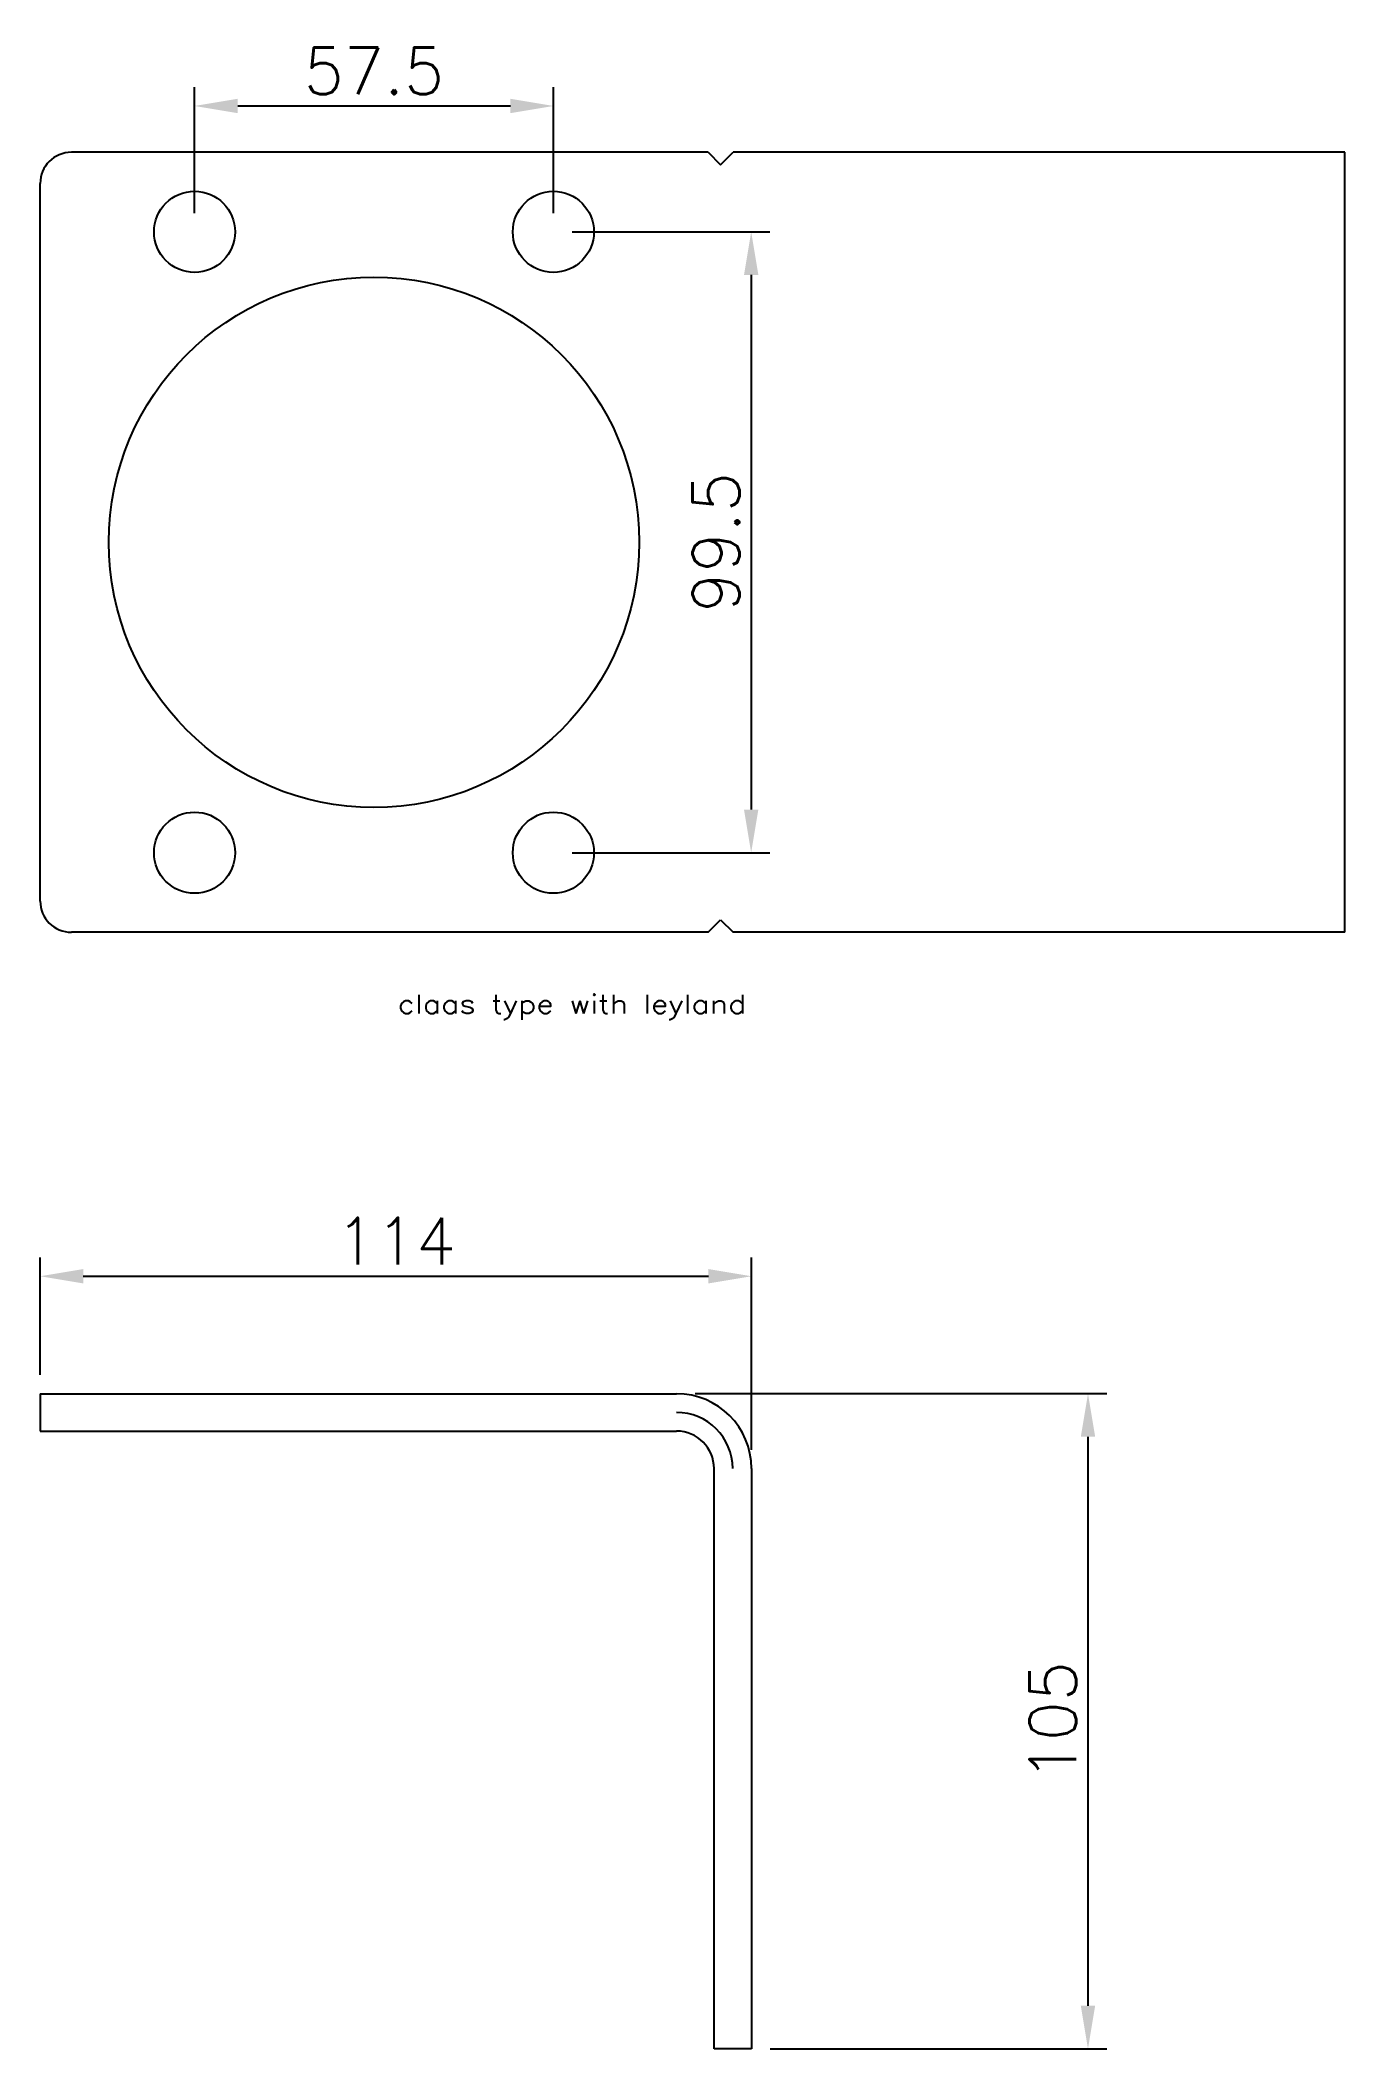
# Model space of a CAD drawing. Header units: millimetres. Extents: x -3508 to 12243, y -3609 to 4092.
# Drawn here: x 7308.5 to 7517.6, y -2157.2 to -1835.3 of the extents above; entities that cross this region are included whole.
import ezdxf

# ---------------------------------------------------------------- set-up
doc = ezdxf.new("R2010")
doc.units = ezdxf.units.MM
doc.header["$LTSCALE"] = 0.3
doc.header["$PDSIZE"] = -50
doc.layers.add('AM_5', color=3, linetype='Continuous', lineweight=25)
doc.styles.add('rs', font='romans.shx')
doc.styles.get("Standard").update_dxf_attribs({"font": 'romans.shx', "width": 1.2})
doc.dimstyles.new('sarab$0', dxfattribs={"dimscale": 3, "dimtxt": 2.5, "dimasz": 2.3, "dimexe": 1, "dimexo": 1, "dimtad": 1, "dimdec": 3, "dimdsep": 46, "dimtxsty": 'rs', "dimcen": 0, "dimclrd": 1, "dimclre": 1, "dimclrt": 7, "dimadec": 3, "dimazin": 2, "dimtfac": 1, "dimtdec": 3, "dimtmove": 0, "dimatfit": 3, "dimfxl": 0, "dimarcsym": 0})

msp = doc.modelspace()

# ---------------------------------------------------------------- texts
at = {"width": 1.2}
msp.add_text('claas type with leyland', height=3, dxfattribs=at).set_placement((7365.7804, -1991.2657))

# ---------------------------------------------------------------- blocks, each defined once
blk = doc.blocks.new('*D854')
at = {"layer": 'AM_5', "color": 1, "lineweight": -2, "transparency": 16777216}
for p, q in [((7333.22, -1863), (7333.22, -1842.82)), ((7390.72, -1863), (7390.72, -1842.82)), ((7340.12, -1845.82), (7383.82, -1845.82))]:
    blk.add_line(p, q, dxfattribs=at)
at = {"layer": 'AM_5', "color": 1, "transparency": 16777216}
for points in [[(7340.12, -1844.67), (7340.12, -1846.97), (7333.22, -1845.82)], [(7383.82, -1844.67), (7383.82, -1846.97), (7390.72, -1845.82)]]:
    blk.add_solid(points, dxfattribs=at)
at = {"layer": 'Defpoints', "color": 0, "transparency": 16777216}
for p in [(7390.72, -1845.82), (7333.22, -1866), (7390.72, -1866)]:
    blk.add_point(p, dxfattribs=at)
at = {"layer": 'AM_5', "color": 7, "transparency": 16777216, "insert": (7361.97, -1840.2), "char_height": 7.5, "attachment_point": 5, "style": 'rs'}
blk.add_mtext('57.5', dxfattribs=at)
blk = doc.blocks.new('*D855')
at = {"layer": 'AM_5', "color": 1, "lineweight": -2, "transparency": 16777216}
for p, q in [((7393.72, -1866), (7425.42, -1866)), ((7422.42, -1872.9), (7422.42, -1958.6)), ((7393.72, -1965.5), (7425.42, -1965.5))]:
    blk.add_line(p, q, dxfattribs=at)
at = {"layer": 'AM_5', "color": 1, "transparency": 16777216}
for points in [[(7421.27, -1872.9), (7423.57, -1872.9), (7422.42, -1866)], [(7421.27, -1958.6), (7423.57, -1958.6), (7422.42, -1965.5)]]:
    blk.add_solid(points, dxfattribs=at)
at = {"layer": 'Defpoints', "color": 0, "transparency": 16777216}
for p in [(7390.72, -1866), (7390.72, -1965.5), (7422.42, -1965.5)]:
    blk.add_point(p, dxfattribs=at)
at = {"layer": 'AM_5', "color": 7, "transparency": 16777216, "insert": (7416.79, -1915.75), "char_height": 7.5, "attachment_point": 5, "rotation": 90, "style": 'rs'}
blk.add_mtext('99.5', dxfattribs=at)
blk = doc.blocks.new('*D856')
at = {"layer": 'AM_5', "color": 1, "lineweight": -2, "transparency": 16777216}
for p, q in [((7413.47, -2052.2), (7479.4, -2052.2)), ((7476.4, -2059.1), (7476.4, -2150.3)), ((7425.47, -2157.2), (7479.4, -2157.2))]:
    blk.add_line(p, q, dxfattribs=at)
at = {"layer": 'AM_5', "color": 1, "transparency": 16777216}
for points in [[(7475.25, -2059.1), (7477.55, -2059.1), (7476.4, -2052.2)], [(7475.25, -2150.3), (7477.55, -2150.3), (7476.4, -2157.2)]]:
    blk.add_solid(points, dxfattribs=at)
at = {"layer": 'Defpoints', "color": 0, "transparency": 16777216}
for p in [(7410.47, -2052.2), (7422.47, -2157.2), (7476.4, -2157.2)]:
    blk.add_point(p, dxfattribs=at)
at = {"layer": 'AM_5', "color": 7, "transparency": 16777216, "insert": (7470.77, -2104.7), "char_height": 7.5, "attachment_point": 5, "rotation": 90, "style": 'rs'}
blk.add_mtext('105', dxfattribs=at)
blk = doc.blocks.new('*D857')
at = {"layer": 'AM_5', "color": 1, "lineweight": -2, "transparency": 16777216}
for p, q in [((7308.47, -2049.2), (7308.47, -2030.38)), ((7422.47, -2061.2), (7422.47, -2030.38)), ((7315.37, -2033.38), (7415.57, -2033.38))]:
    blk.add_line(p, q, dxfattribs=at)
at = {"layer": 'AM_5', "color": 1, "transparency": 16777216}
for points in [[(7315.37, -2032.23), (7315.37, -2034.53), (7308.47, -2033.38)], [(7415.57, -2032.23), (7415.57, -2034.53), (7422.47, -2033.38)]]:
    blk.add_solid(points, dxfattribs=at)
at = {"layer": 'Defpoints', "color": 0, "transparency": 16777216}
for p in [(7422.47, -2033.38), (7308.47, -2052.2), (7422.47, -2064.2)]:
    blk.add_point(p, dxfattribs=at)
at = {"layer": 'AM_5', "color": 7, "transparency": 16777216, "insert": (7365.47, -2027.76), "char_height": 7.5, "attachment_point": 5, "style": 'rs'}
blk.add_mtext('114', dxfattribs=at)

# ---------------------------------------------------------------- dimensions: what is measured, and where the dimension line sits
at = {"layer": 'AM_5'}
for base, p1, p2, angle, picture, middle in [((7390.7161, -1845.8216), (7333.2161, -1865.9969), (7390.7161, -1865.9969), 0, '*D854', (7361.9661, -1840.1966)), ((7422.4176, -1965.4969), (7390.7161, -1865.9969), (7390.7161, -1965.4969), 90, '*D855', (7416.7926, -1915.7469)), ((7476.3973, -2157.2049), (7410.4661, -2052.2049), (7422.4661, -2157.2049), 90, '*D856', (7470.7723, -2104.7049))]:
    dim = msp.add_linear_dim(base=base, p1=p1, p2=p2, angle=angle, dimstyle='sarab$0', dxfattribs=at)
    dim.commit()
    dim.dimension.update_dxf_attribs({"geometry": picture, "text_midpoint": middle})
dim = msp.add_linear_dim(base=(7422.4661, -2033.3805), p1=(7308.4661, -2052.2049), p2=(7422.4661, -2064.2049), dimstyle='sarab$0', dxfattribs=at)
dim.commit()
dim.dimension.update_dxf_attribs({"geometry": '*D857', "text_midpoint": (7365.4661, -2027.7555)})

# ---------------------------------------------------------------- linework, layer by layer
for p, q in [((7415.5161, -1853.2469), (7313.4661, -1853.2469)), ((7415.5161, -1853.2469), (7417.5161, -1855.2469)), ((7417.5161, -1855.2469), (7419.5161, -1853.2469)), ((7517.5661, -1853.2469), (7419.5161, -1853.2469)), ((7517.5661, -1978.2469), (7517.5661, -1853.2469)), ((7308.4661, -1973.2469), (7308.4661, -1858.2469)), ((7415.5161, -1978.2469), (7417.5161, -1976.2469)), ((7417.5161, -1976.2469), (7419.5161, -1978.2469)), ((7415.5161, -1978.2469), (7313.4661, -1978.2469)), ((7517.5661, -1978.2469), (7419.5161, -1978.2469)), ((7308.4661, -2052.2049), (7410.4661, -2052.2049)), ((7308.4661, -2052.2049), (7308.4661, -2058.2049)), ((7308.4661, -2058.2049), (7410.4661, -2058.2049)), ((7416.4661, -2157.2049), (7416.4661, -2064.2049)), ((7422.4661, -2064.2049), (7422.4661, -2157.2049)), ((7422.4661, -2157.2049), (7416.4661, -2157.2049))]:
    msp.add_line(p, q)
for centre, radius in [((7333.2161, -1865.9969), 6.5), ((7390.7161, -1865.9969), 6.5), ((7361.9661, -1915.7469), 42.5), ((7333.2161, -1965.4969), 6.5), ((7390.7161, -1965.4969), 6.5)]:
    msp.add_circle(centre, radius)
for centre, radius, start, end in [((7313.4661, -1858.2469), 5, 90, 180), ((7313.4661, -1973.2469), 5, 180, 270), ((7410.4661, -2064.2049), 12, 0, 90), ((7410.4661, -2064.2049), 9, 0, 90), ((7410.4661, -2064.2049), 6, 0, 90)]:
    msp.add_arc(centre, radius, start, end)

msp.set_redraw_order([(e.dxf.handle, doc.entitydb.next_handle()) for e in msp.query("TEXT MTEXT ATTDEF DIMENSION ARC_DIMENSION")])  # texts and dimensions are drawn at this point

doc.saveas('drawing.dxf')
